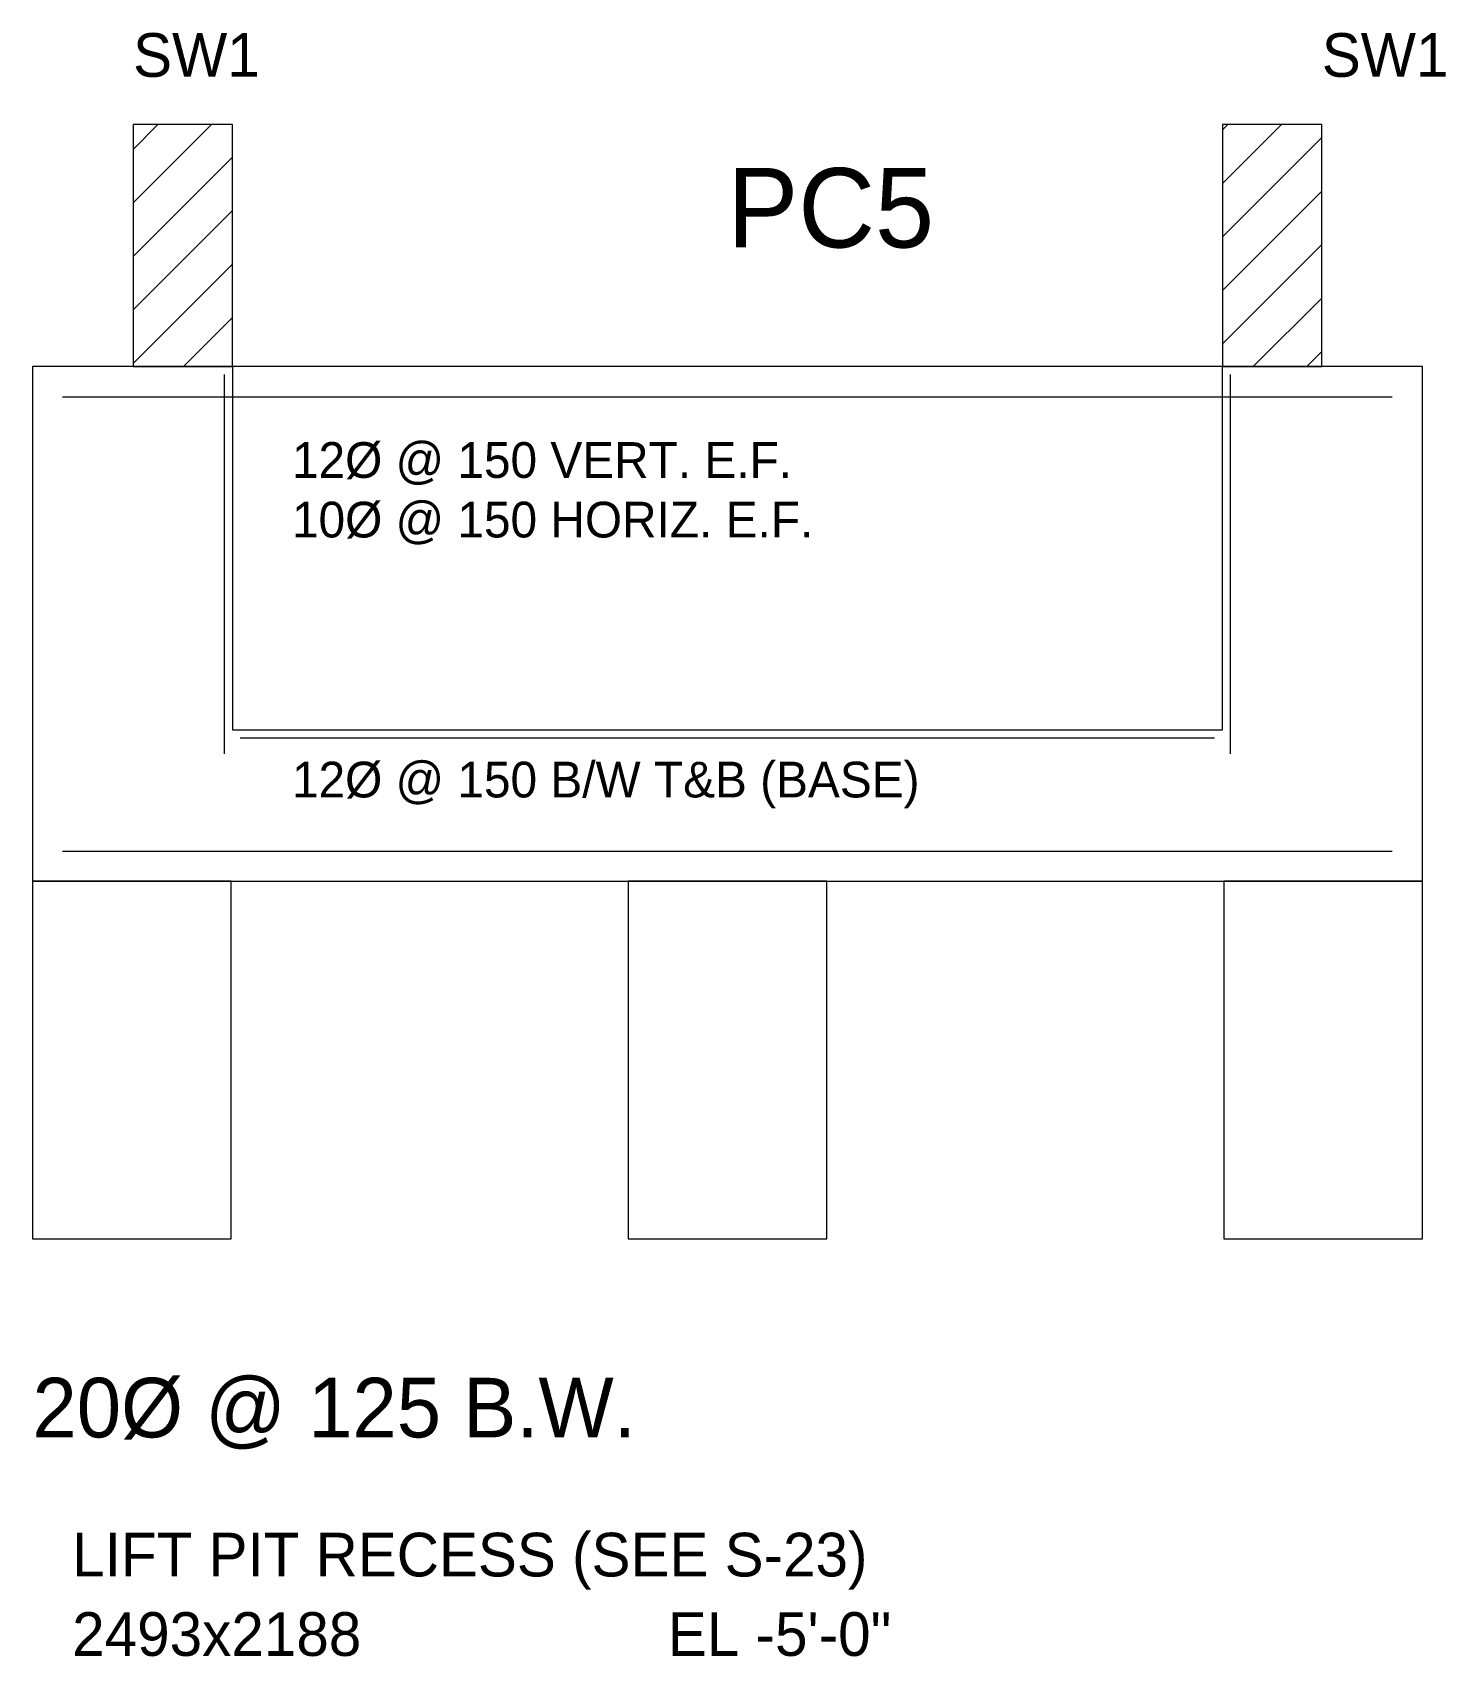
# Model space of a CAD drawing. Extents: x -3200 to 1422622, y -1410602 to 19050.
# Drawn here: x 1198250 to 1201808, y -203247 to -199159 of the extents above; entities that cross this region are included whole.
import ezdxf

# ---------------------------------------------------------------- set-up
doc = ezdxf.new("R2010")
doc.units = 0
for name, color, linetype, lineweight, plot in [('Foundation', 3, 'Continuous', 0, False), ('Hatch', 9, 'Continuous', 0, False), ('Rod-1', 6, 'Continuous', 0, False), ('Rod-2', 2, 'Continuous', 0, False), ('Text-1', 7, 'Continuous', 0, False), ('Text-2', 7, 'Continuous', 0, False), ('Wall', 1, 'Continuous', 0, False)]:
    doc.layers.add(name, color=color, linetype=linetype, lineweight=lineweight, plot=plot)

msp = doc.modelspace()

# ---------------------------------------------------------------- texts
at = {"layer": 'Text-1'}
for s, height, p in [('SW1', 110, (1198503.4, -199270.4)), ('SW1', 110, (1201496.6, -199270.4)), ('PC5', 200, (1200000, -199700))]:
    msp.add_text(s, height=height, dxfattribs=at).set_placement(p)
at = {"layer": 'Text-2'}
for s, height, p in [('12%%C @ 150 VERT. E.F.', 90, (1198903.4, -200280)), ('10%%C @ 150 HORIZ. E.F.', 90, (1198903.4, -200430)), ('12%%C @ 150 B/W T&B (BASE)', 90, (1198903.4, -201084.4)), ('20%%C @ 125 B.W.', 150, (1198250, -202695.4)), ('LIFT PIT RECESS (SEE S-23)', 110, (1198350, -203045.4)), ('2493x2188', 110, (1198350, -203245.4)), ('EL -5\'-0"', 110, (1199850, -203245.4))]:
    msp.add_text(s, height=height, dxfattribs=at).set_placement(p)

# ---------------------------------------------------------------- hatches: boundary and pattern name
at = {"layer": 'Hatch'}
h = msp.add_hatch(dxfattribs=at)
h.set_pattern_fill('ANSI31', color=256, scale=30)
h.paths.add_polyline_path([(1198503.4, -200000), (1198753.4, -200000), (1198753.4, -199390.4), (1198503.4, -199390.4)])
h = msp.add_hatch(dxfattribs=at)
h.set_pattern_fill('ANSI31', color=256, scale=30)
h.paths.add_polyline_path([(1201246.6, -200000), (1201496.6, -200000), (1201496.6, -199390.4), (1201246.6, -199390.4)])

# ---------------------------------------------------------------- linework, layer by layer
at = {"layer": 'Foundation'}
for points in [[(1198250, -201295.4), (1201750, -201295.4), (1201750, -200000), (1198250, -200000)], [(1198250, -202195.4), (1198750, -202195.4), (1198750, -201295.4), (1198250, -201295.4)], [(1198250, -202195.4), (1198750, -202195.4), (1198750, -201295.4), (1198250, -201295.4)], [(1198250, -202195.4), (1198750, -202195.4), (1198750, -201295.4), (1198250, -201295.4)], [(1199750, -202195.4), (1200250, -202195.4), (1200250, -201295.4), (1199750, -201295.4)], [(1199750, -202195.4), (1200250, -202195.4), (1200250, -201295.4), (1199750, -201295.4)], [(1199750, -202195.4), (1200250, -202195.4), (1200250, -201295.4), (1199750, -201295.4)], [(1201250, -202195.4), (1201750, -202195.4), (1201750, -201295.4), (1201250, -201295.4)], [(1201250, -202195.4), (1201750, -202195.4), (1201750, -201295.4), (1201250, -201295.4)], [(1201250, -202195.4), (1201750, -202195.4), (1201750, -201295.4), (1201250, -201295.4)]]:
    msp.add_lwpolyline(points, close=True, dxfattribs=at)
msp.add_lwpolyline([(1198753.4, -200000), (1198753.4, -200914.4), (1201246.6, -200914.4), (1201246.6, -200000)], dxfattribs=at)
at = {"layer": 'Rod-1'}
for p, q in [((1198733.4, -200974.4), (1198733.4, -200020)), ((1201266.6, -200974.4), (1201266.6, -200020)), ((1198326, -201219.4), (1201674, -201219.4))]:
    msp.add_line(p, q, dxfattribs=at)
at = {"layer": 'Rod-2'}
for p, q in [((1198326, -200076), (1201674, -200076)), ((1198773.4, -200934.4), (1201226.6, -200934.4))]:
    msp.add_line(p, q, dxfattribs=at)
at = {"layer": 'Wall'}
for points in [[(1198503.4, -200000), (1198753.4, -200000), (1198753.4, -199390.4), (1198503.4, -199390.4)], [(1201246.6, -200000), (1201496.6, -200000), (1201496.6, -199390.4), (1201246.6, -199390.4)]]:
    msp.add_lwpolyline(points, close=True, dxfattribs=at)

msp.set_redraw_order([(e.dxf.handle, doc.entitydb.next_handle()) for e in msp.query("TEXT MTEXT ATTDEF DIMENSION ARC_DIMENSION")])  # texts and dimensions are drawn at this point

doc.saveas('drawing.dxf')
